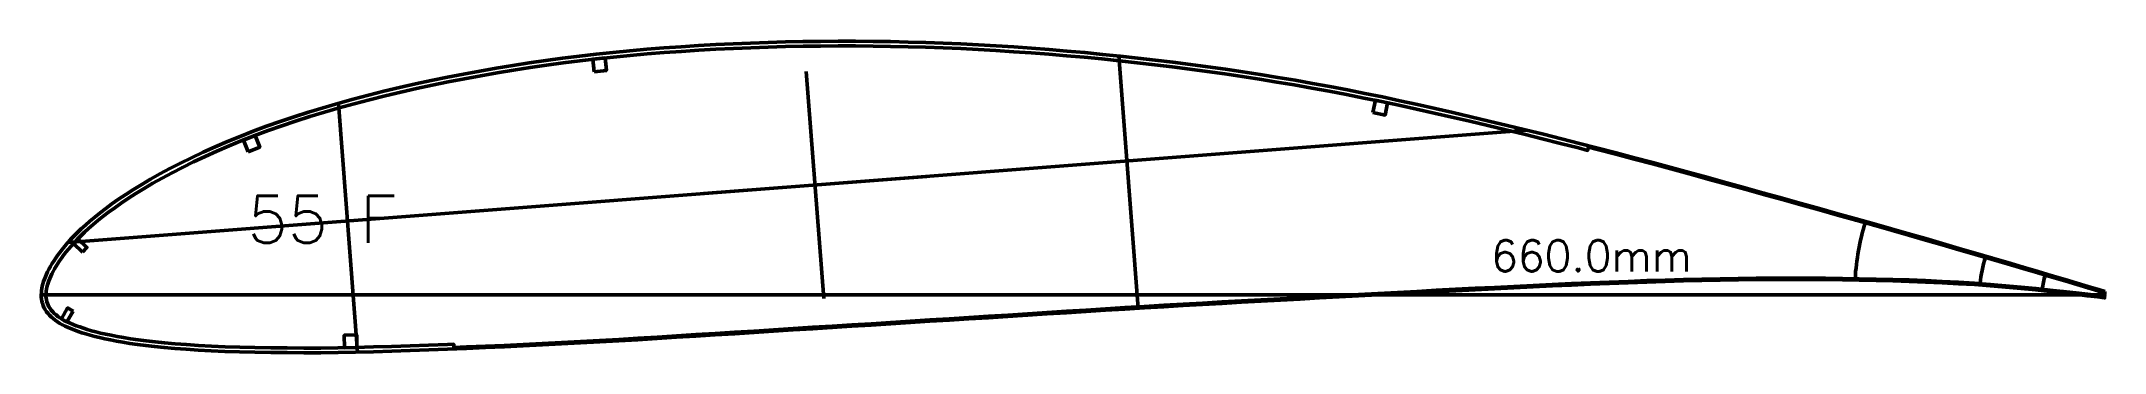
# Model space of a CAD drawing. Header units: metres. Extents: x -405 to 675, y -15418 to 133.
# Drawn here: x -247 to 413, y -10819 to -10719 of the extents above; entities that cross this region are included whole.
import ezdxf
from ezdxf.enums import TextEntityAlignment as Align

# ---------------------------------------------------------------- set-up
doc = ezdxf.new("R2010")
doc.units = ezdxf.units.M
for name, color, linetype, lineweight in [('FoilLayer', 7, 'Continuous', 50), ('RefFoilLayer', 7, 'Continuous', 50), ('StringerLayer', 7, 'Continuous', 50), ('SubLayer', 7, 'Continuous', 50), ('TextLayer', 7, 'Continuous', 50)]:
    doc.layers.add(name, color=color, linetype=linetype, lineweight=lineweight)
doc.styles.add('MSゴシック', font='romans')

msp = doc.modelspace()

# ---------------------------------------------------------------- texts
at = {"layer": 'TextLayer', "style": 'MSゴシック'}
msp.add_text('55 F', height=15, dxfattribs=at).set_placement((-181.5, -10783.34))
msp.add_text('660.0mm', height=10, dxfattribs=at).set_placement((280.5, -10795.54), align=Align.BOTTOM_RIGHT)

# ---------------------------------------------------------------- linework, layer by layer
at = {"layer": 'FoilLayer'}
msp.add_lwpolyline([(412.36, -10799.44), (410.35, -10798.79), (407.1, -10797.81), (403.59, -10796.73), (399.76, -10795.57), (395.58, -10794.33), (391.08, -10793), (386.32, -10791.58), (381.34, -10790.11), (376.21, -10788.59), (371.04, -10787.08), (365.83, -10785.6), (360.54, -10784.05), (355.2, -10782.48), (349.76, -10780.92), (344.23, -10779.35), (338.61, -10777.77), (332.89, -10776.16), (327.07, -10774.52), (321.18, -10772.87), (315.26, -10771.21), (309.32, -10769.54), (303.37, -10767.88), (297.42, -10766.23), (291.48, -10764.59), (285.55, -10762.96), (279.62, -10761.33), (273.72, -10759.73), (267.84, -10758.14), (261.98, -10756.58), (256.12, -10755.03), (250.28, -10753.51), (247.39, -10752.76), (247.12, -10753.78), (244.19, -10753.02), (238.39, -10751.54), (232.59, -10750.08), (226.79, -10748.65), (221, -10747.24), (215.21, -10745.85), (209.44, -10744.49), (203.71, -10743.14), (198.02, -10741.84), (192.37, -10740.58), (186.75, -10739.35), (181.15, -10738.17), (175.56, -10737.03), (169.98, -10735.92), (164.41, -10734.86), (158.85, -10733.83), (153.29, -10732.85), (147.74, -10731.91), (142.18, -10731), (136.61, -10730.14), (131.03, -10729.31), (125.44, -10728.51), (119.85, -10727.76), (114.26, -10727.04), (108.65, -10726.36), (103.04, -10725.72), (97.4, -10725.11), (91.76, -10724.54), (86.1, -10724), (80.45, -10723.5), (74.79, -10723.03), (69.14, -10722.6), (63.49, -10722.2), (57.85, -10721.84), (52.22, -10721.52), (46.6, -10721.23), (40.98, -10720.99), (35.36, -10720.78), (29.75, -10720.62), (24.15, -10720.49), (18.55, -10720.41), (12.95, -10720.36), (7.36, -10720.36), (1.77, -10720.39), (-3.83, -10720.47), (-9.42, -10720.58), (-15, -10720.74), (-20.57, -10720.93), (-26.13, -10721.16), (-31.69, -10721.44), (-37.22, -10721.75), (-42.75, -10722.11), (-48.24, -10722.5), (-53.69, -10722.93), (-59.11, -10723.4), (-64.49, -10723.93), (-69.85, -10724.5), (-75.2, -10725.13), (-80.54, -10725.81), (-85.87, -10726.53), (-91.17, -10727.3), (-96.46, -10728.11), (-101.72, -10728.98), (-106.95, -10729.89), (-112.15, -10730.84), (-117.31, -10731.85), (-122.43, -10732.9), (-127.51, -10733.99), (-132.54, -10735.14), (-137.52, -10736.34), (-142.46, -10737.59), (-147.37, -10738.89), (-152.2, -10740.22), (-156.95, -10741.59), (-161.59, -10742.99), (-166.13, -10744.44), (-170.57, -10745.93), (-174.92, -10747.47), (-179.18, -10749.06), (-183.33, -10750.68), (-187.38, -10752.34), (-191.31, -10754.04), (-195.11, -10755.75), (-198.77, -10757.49), (-202.29, -10759.22), (-205.64, -10760.94), (-208.81, -10762.64), (-211.79, -10764.31), (-214.59, -10765.96), (-217.21, -10767.57), (-219.64, -10769.14), (-221.91, -10770.67), (-224.02, -10772.14), (-225.97, -10773.57), (-227.77, -10774.94), (-229.42, -10776.27), (-230.95, -10777.55), (-232.36, -10778.79), (-233.66, -10780), (-234.86, -10781.16), (-235.97, -10782.28), (-237, -10783.36), (-237.95, -10784.41), (-238.82, -10785.42), (-239.62, -10786.4), (-240.36, -10787.35), (-241.05, -10788.28), (-241.68, -10789.18), (-242.25, -10790.04), (-242.78, -10790.89), (-243.27, -10791.73), (-243.72, -10792.53), (-244.12, -10793.29), (-244.47, -10794.03), (-244.79, -10794.79), (-245.08, -10795.53), (-245.33, -10796.21), (-245.53, -10796.86), (-245.69, -10797.53), (-245.81, -10798.19), (-245.91, -10798.82), (-245.97, -10799.43), (-246, -10800.04), (-246, -10800.59), (-245.96, -10801.14), (-245.87, -10801.68), (-245.74, -10802.24), (-245.55, -10802.79), (-245.31, -10803.35), (-245.03, -10803.89), (-244.69, -10804.42), (-244.3, -10804.94), (-243.85, -10805.46), (-243.34, -10805.97), (-242.78, -10806.46), (-242.17, -10806.94), (-241.51, -10807.41), (-240.8, -10807.86), (-240.03, -10808.3), (-239.19, -10808.72), (-238.3, -10809.13), (-237.33, -10809.53), (-236.3, -10809.93), (-235.2, -10810.32), (-234.03, -10810.72), (-232.78, -10811.11), (-231.46, -10811.5), (-230.04, -10811.88), (-228.52, -10812.25), (-226.88, -10812.62), (-225.11, -10812.99), (-223.21, -10813.36), (-221.15, -10813.73), (-218.93, -10814.09), (-216.53, -10814.45), (-213.93, -10814.79), (-211.11, -10815.11), (-208.04, -10815.41), (-204.71, -10815.7), (-201.1, -10815.97), (-197.23, -10816.22), (-193.09, -10816.44), (-188.7, -10816.62), (-184.04, -10816.77), (-179.15, -10816.89), (-174.07, -10816.98), (-168.85, -10817.04), (-163.52, -10817.07), (-158.11, -10817.05), (-152.6, -10816.98), (-146.97, -10816.87), (-141.24, -10816.72), (-135.44, -10816.56), (-129.55, -10816.36), (-123.59, -10816.14), (-117.58, -10815.91), (-115.56, -10815.83), (-115.52, -10816.88), (-111.49, -10816.72), (-105.44, -10816.48), (-99.4, -10816.21), (-93.34, -10815.92), (-87.26, -10815.61), (-81.15, -10815.3), (-75.02, -10814.97), (-68.9, -10814.64), (-62.8, -10814.29), (-56.68, -10813.93), (-50.53, -10813.55), (-44.35, -10813.16), (-38.16, -10812.77), (-31.95, -10812.39), (-25.74, -10812.01), (-19.52, -10811.61), (-13.28, -10811.22), (-7.03, -10810.82), (-0.78, -10810.43), (5.47, -10810.04), (11.72, -10809.65), (17.96, -10809.26), (24.2, -10808.86), (30.45, -10808.46), (36.7, -10808.06), (42.94, -10807.67), (49.19, -10807.28), (55.44, -10806.89), (61.68, -10806.49), (67.93, -10806.1), (74.17, -10805.69), (80.41, -10805.29), (86.64, -10804.9), (92.87, -10804.51), (99.1, -10804.13), (105.32, -10803.75), (111.54, -10803.38), (117.75, -10803.01), (123.95, -10802.65), (130.16, -10802.31), (136.38, -10801.96), (142.61, -10801.63), (148.85, -10801.28), (155.09, -10800.94), (161.33, -10800.59), (167.56, -10800.25), (173.8, -10799.91), (180.03, -10799.58), (186.26, -10799.24), (192.49, -10798.91), (198.7, -10798.57), (204.9, -10798.25), (211.09, -10797.93), (217.28, -10797.63), (223.47, -10797.33), (229.66, -10797.03), (235.82, -10796.74), (241.93, -10796.45), (248, -10796.19), (254.05, -10795.94), (260.07, -10795.71), (266.04, -10795.49), (271.94, -10795.3), (277.82, -10795.14), (283.68, -10795.02), (289.52, -10794.91), (295.31, -10794.79), (300.99, -10794.69), (306.56, -10794.65), (312.12, -10794.68), (317.67, -10794.71), (323.17, -10794.72), (328.6, -10794.78), (334, -10794.91), (339.39, -10795.03), (344.73, -10795.12), (349.99, -10795.26), (355.23, -10795.48), (360.5, -10795.75), (365.75, -10796.02), (370.86, -10796.3), (375.87, -10796.69), (380.86, -10797.13), (385.75, -10797.59), (390.49, -10798.04), (394.99, -10798.5), (399.25, -10798.98), (403.25, -10799.42), (406.97, -10799.85), (410.4, -10800.26), (412.51, -10800.54)], close=True, dxfattribs=at)
at = {"layer": 'RefFoilLayer'}
msp.add_lwpolyline([(412.5, -10799.01), (410.48, -10798.36), (407.23, -10797.38), (403.72, -10796.3), (399.88, -10795.14), (395.7, -10793.9), (391.21, -10792.57), (386.45, -10791.15), (381.47, -10789.68), (376.34, -10788.16), (371.17, -10786.65), (365.96, -10785.17), (360.67, -10783.62), (355.32, -10782.05), (349.88, -10780.49), (344.35, -10778.91), (338.73, -10777.34), (333.01, -10775.72), (327.19, -10774.09), (321.31, -10772.44), (315.38, -10770.78), (309.44, -10769.11), (303.49, -10767.45), (297.54, -10765.8), (291.6, -10764.15), (285.67, -10762.52), (279.74, -10760.9), (273.84, -10759.29), (267.96, -10757.71), (262.09, -10756.14), (256.23, -10754.6), (250.39, -10753.07), (244.56, -10751.57), (238.75, -10750.08), (232.95, -10748.63), (227.15, -10747.2), (221.35, -10745.79), (215.56, -10744.4), (209.78, -10743.03), (204.05, -10741.68), (198.35, -10740.38), (192.69, -10739.11), (187.06, -10737.89), (181.45, -10736.7), (175.85, -10735.56), (170.26, -10734.45), (164.68, -10733.38), (159.11, -10732.36), (153.55, -10731.37), (147.98, -10730.43), (142.41, -10729.52), (136.83, -10728.65), (131.24, -10727.82), (125.64, -10727.03), (120.04, -10726.27), (114.44, -10725.55), (108.82, -10724.87), (103.2, -10724.23), (97.55, -10723.62), (91.9, -10723.05), (86.24, -10722.51), (80.57, -10722), (74.91, -10721.53), (69.24, -10721.1), (63.59, -10720.7), (57.94, -10720.34), (52.3, -10720.02), (46.66, -10719.73), (41.03, -10719.49), (35.41, -10719.28), (29.79, -10719.12), (24.17, -10718.99), (18.56, -10718.91), (12.96, -10718.86), (7.35, -10718.86), (1.74, -10718.89), (-3.86, -10718.97), (-9.46, -10719.08), (-15.05, -10719.24), (-20.64, -10719.43), (-26.21, -10719.67), (-31.77, -10719.94), (-37.32, -10720.26), (-42.85, -10720.61), (-48.36, -10721), (-53.83, -10721.43), (-59.26, -10721.91), (-64.65, -10722.43), (-70.03, -10723.01), (-75.39, -10723.64), (-80.75, -10724.32), (-86.08, -10725.04), (-91.4, -10725.81), (-96.7, -10726.63), (-101.98, -10727.5), (-107.22, -10728.41), (-112.44, -10729.37), (-117.61, -10730.38), (-122.75, -10731.43), (-127.84, -10732.53), (-132.89, -10733.68), (-137.89, -10734.88), (-142.85, -10736.14), (-147.76, -10737.44), (-152.62, -10738.78), (-157.38, -10740.15), (-162.04, -10741.56), (-166.61, -10743.01), (-171.07, -10744.52), (-175.45, -10746.06), (-179.72, -10747.66), (-183.9, -10749.3), (-187.97, -10750.97), (-191.92, -10752.67), (-195.75, -10754.4), (-199.44, -10756.14), (-202.98, -10757.89), (-206.35, -10759.62), (-209.54, -10761.33), (-212.55, -10763.02), (-215.38, -10764.68), (-218.02, -10766.31), (-220.48, -10767.89), (-222.78, -10769.44), (-224.91, -10770.93), (-226.88, -10772.38), (-228.7, -10773.77), (-230.39, -10775.12), (-231.94, -10776.43), (-233.38, -10777.69), (-234.7, -10778.92), (-235.93, -10780.1), (-237.06, -10781.25), (-238.11, -10782.36), (-239.08, -10783.43), (-239.98, -10784.47), (-240.81, -10785.48), (-241.57, -10786.46), (-242.28, -10787.42), (-242.93, -10788.35), (-243.53, -10789.25), (-244.08, -10790.13), (-244.58, -10791), (-245.05, -10791.83), (-245.48, -10792.65), (-245.86, -10793.45), (-246.19, -10794.25), (-246.49, -10795.02), (-246.76, -10795.77), (-246.99, -10796.52), (-247.16, -10797.25), (-247.3, -10797.97), (-247.4, -10798.67), (-247.47, -10799.36), (-247.5, -10800.04), (-247.49, -10800.71), (-247.44, -10801.38), (-247.33, -10802.06), (-247.15, -10802.73), (-246.92, -10803.39), (-246.64, -10804.05), (-246.29, -10804.7), (-245.89, -10805.33), (-245.43, -10805.94), (-244.91, -10806.53), (-244.33, -10807.09), (-243.71, -10807.64), (-243.04, -10808.17), (-242.31, -10808.68), (-241.53, -10809.17), (-240.7, -10809.64), (-239.82, -10810.08), (-238.87, -10810.51), (-237.87, -10810.93), (-236.81, -10811.34), (-235.68, -10811.75), (-234.48, -10812.15), (-233.21, -10812.55), (-231.85, -10812.94), (-230.4, -10813.34), (-228.85, -10813.72), (-227.19, -10814.09), (-225.4, -10814.46), (-223.47, -10814.84), (-221.39, -10815.21), (-219.15, -10815.58), (-216.73, -10815.94), (-214.1, -10816.28), (-211.26, -10816.61), (-208.17, -10816.91), (-204.82, -10817.19), (-201.2, -10817.47), (-197.31, -10817.72), (-193.16, -10817.94), (-188.74, -10818.12), (-184.08, -10818.27), (-179.18, -10818.39), (-174.09, -10818.48), (-168.85, -10818.54), (-163.51, -10818.57), (-158.09, -10818.55), (-152.57, -10818.48), (-146.94, -10818.37), (-141.2, -10818.22), (-135.39, -10818.06), (-129.5, -10817.86), (-123.54, -10817.64), (-117.52, -10817.41), (-111.47, -10817.17), (-105.43, -10816.93), (-99.38, -10816.66), (-93.32, -10816.37), (-87.23, -10816.06), (-81.12, -10815.75), (-75, -10815.42), (-68.88, -10815.09), (-62.77, -10814.74), (-56.65, -10814.38), (-50.5, -10813.99), (-44.32, -10813.61), (-38.13, -10813.22), (-31.93, -10812.84), (-25.71, -10812.46), (-19.49, -10812.06), (-13.25, -10811.66), (-7, -10811.27), (-0.75, -10810.88), (5.5, -10810.49), (11.74, -10810.1), (17.99, -10809.71), (24.23, -10809.31), (30.48, -10808.91), (36.72, -10808.51), (42.97, -10808.12), (49.22, -10807.73), (55.47, -10807.34), (61.71, -10806.94), (67.96, -10806.54), (74.2, -10806.14), (80.44, -10805.74), (86.67, -10805.35), (92.9, -10804.96), (99.12, -10804.58), (105.35, -10804.2), (111.56, -10803.83), (117.77, -10803.46), (123.98, -10803.1), (130.18, -10802.76), (136.4, -10802.41), (142.64, -10802.07), (148.88, -10801.73), (155.12, -10801.39), (161.35, -10801.04), (167.59, -10800.7), (173.82, -10800.36), (180.05, -10800.03), (186.29, -10799.69), (192.51, -10799.36), (198.72, -10799.02), (204.92, -10798.7), (211.11, -10798.38), (217.3, -10798.08), (223.49, -10797.78), (229.68, -10797.48), (235.84, -10797.19), (241.95, -10796.9), (248.02, -10796.64), (254.07, -10796.39), (260.09, -10796.16), (266.05, -10795.94), (271.95, -10795.75), (277.83, -10795.59), (283.69, -10795.47), (289.53, -10795.36), (295.32, -10795.24), (300.99, -10795.14), (306.56, -10795.1), (312.11, -10795.13), (317.67, -10795.16), (323.17, -10795.17), (328.59, -10795.23), (333.99, -10795.36), (339.39, -10795.48), (344.72, -10795.57), (349.97, -10795.71), (355.21, -10795.93), (360.48, -10796.2), (365.72, -10796.47), (370.83, -10796.75), (375.84, -10797.14), (380.82, -10797.58), (385.71, -10798.03), (390.44, -10798.48), (394.94, -10798.95), (399.2, -10799.42), (403.2, -10799.86), (406.92, -10800.3), (410.34, -10800.71), (412.45, -10800.99)], close=True, dxfattribs=at)
at = {"layer": 'StringerLayer'}
for points in [[(-70.7, -10728.62), (-66.72, -10728.19), (-67.15, -10724.21), (-71.13, -10724.64), (-70.7, -10728.62)], [(178.41, -10741.68), (182.32, -10742.51), (183.15, -10738.59), (179.23, -10737.77), (178.41, -10741.68)], [(-181.36, -10754.21), (-177.63, -10752.75), (-179.09, -10749.02), (-182.82, -10750.48), (-181.36, -10754.21)], [(-234.29, -10786.33), (-232.92, -10784.87), (-235.82, -10782.12), (-237.2, -10783.57), (-234.29, -10786.33)], [(-237.33, -10805.22), (-239.07, -10804.24), (-241.04, -10807.73), (-239.29, -10808.71), (-237.33, -10805.22)], [(-146.61, -10812.86), (-150.61, -10812.94), (-150.53, -10816.94), (-146.53, -10816.86), (-146.61, -10812.86)]]:
    msp.add_lwpolyline(points, dxfattribs=at)
at = {"layer": 'SubLayer'}
for p, q in [((97.12, -10723.58), (103.33, -10804.32)), ((-2.79, -10728.57), (2.79, -10801.18)), ((-152.45, -10738.74), (-146.33, -10818.35)), ((227.77, -10747.35), (-238.93, -10783.26)), ((-35.72, -10767.62), (35.72, -10762.12)), ((-247.5, -10800), (412.5, -10800))]:
    msp.add_line(p, q, dxfattribs=at)
for radius, start, end in [(80, 163.29192, 176.32791), (40, 162.60744, 174.89685), (20, 161.69565, 174.98953)]:
    msp.add_arc((412.5, -10800), radius, start, end, dxfattribs=at)

msp.set_redraw_order([(e.dxf.handle, doc.entitydb.next_handle()) for e in msp.query("TEXT MTEXT ATTDEF DIMENSION ARC_DIMENSION")])  # texts and dimensions are drawn at this point

doc.saveas('drawing.dxf')
